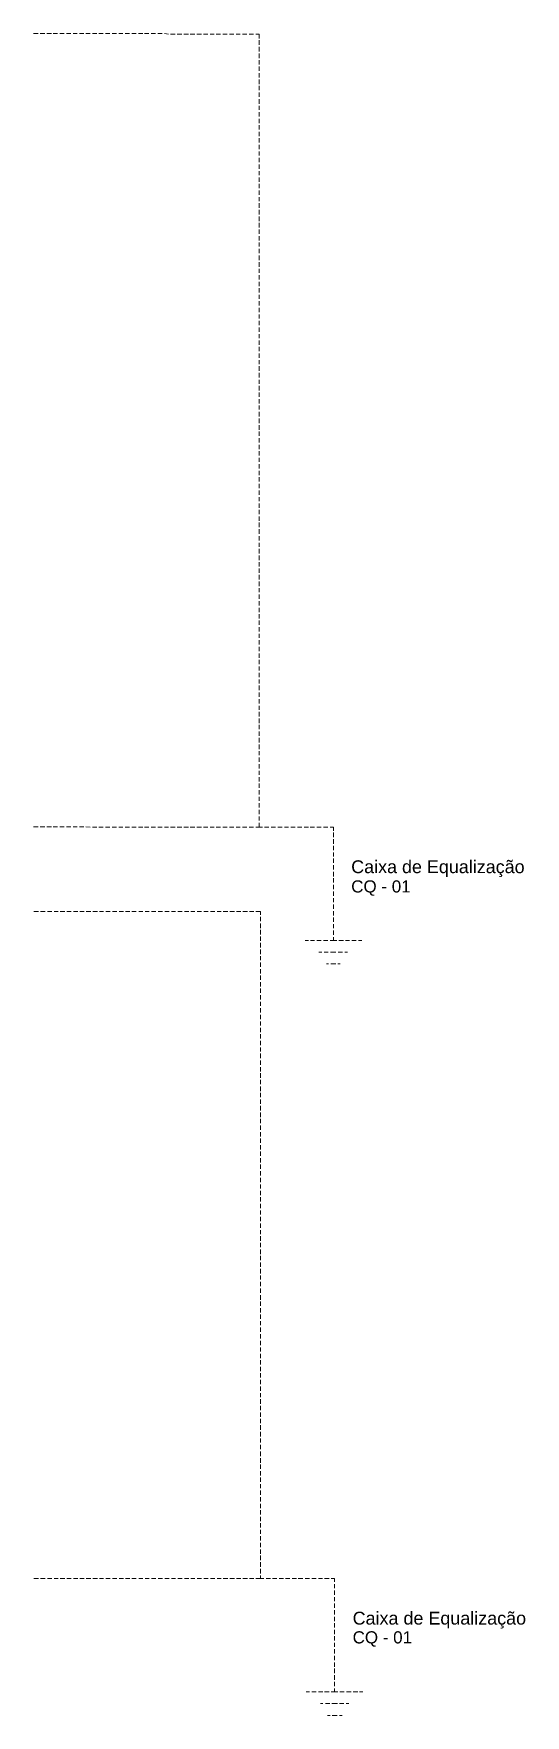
# Model space of a CAD drawing. Header units: millimetres. Extents: x 53 to 176, y -29 to 32.
# Drawn here: x 145.81 to 150.58, y 10.76 to 27.1 of the extents above; entities that cross this region are included whole.
import ezdxf

# ---------------------------------------------------------------- set-up
doc = ezdxf.new("R2010")
doc.units = ezdxf.units.MM
doc.layers.add('13 - Diagrama unifilar', color=7, linetype='Continuous', lineweight=30)
doc.styles.add('Arial0', font='arial.ttf', dxfattribs={"height": 3.14658})

msp = doc.modelspace()

# ---------------------------------------------------------------- texts
at = {"layer": '13 - Diagrama unifilar', "color": 7, "true_color": 0x000007, "style": 'Arial0'}
for s, height, p in [('Caixa de Equalização', 0.12466, (148.893, 18.947)), ('CQ - 01', 0.1181, (148.893, 18.759)), ('Caixa de Equalização', 0.12468, (148.907, 11.645)), ('CQ - 01', 0.118, (148.907, 11.462))]:
    msp.add_text(s, height=height, dxfattribs=at).set_placement(p)

# ---------------------------------------------------------------- linework, layer by layer
at = {"layer": '13 - Diagrama unifilar', "color": 6, "linetype": 'Continuous', "lineweight": 9, "true_color": 0x000006}
for points in [[(145.854, 27.105), (145.809, 27.105), (145.809, 27.105)], [(145.918, 27.105), (145.873, 27.105), (145.873, 27.105)], [(145.982, 27.105), (145.938, 27.105), (145.938, 27.105)], [(146.041, 27.105), (145.999, 27.105), (145.999, 27.105)], [(146.105, 27.105), (146.063, 27.105), (146.063, 27.105)], [(146.169, 27.105), (146.128, 27.105), (146.128, 27.105)], [(146.231, 27.105), (146.192, 27.105), (146.192, 27.105)], [(146.295, 27.105), (146.253, 27.105), (146.253, 27.105)], [(146.359, 27.105), (146.317, 27.105), (146.317, 27.105)], [(146.424, 27.105), (146.382, 27.105), (146.382, 27.105)], [(146.485, 27.105), (146.443, 27.105), (146.443, 27.105)], [(146.549, 27.105), (146.507, 27.105), (146.507, 27.105)], [(146.614, 27.105), (146.572, 27.105), (146.572, 27.105)], [(146.675, 27.105), (146.636, 27.105), (146.636, 27.105)], [(146.739, 27.105), (146.697, 27.105), (146.697, 27.105)], [(146.804, 27.105), (146.762, 27.105), (146.762, 27.105)], [(146.868, 27.105), (146.826, 27.105), (146.826, 27.105)], [(146.929, 27.105), (146.885, 27.105), (146.885, 27.105)], [(146.994, 27.105), (146.949, 27.105), (146.949, 27.105)], [(147.058, 27.105), (147.016, 27.105), (147.016, 27.105)], [(147.119, 27.099), (147.08, 27.105), (147.08, 27.105)], [(147.183, 27.099), (147.139, 27.099), (147.139, 27.099)], [(147.248, 27.099), (147.203, 27.099), (147.203, 27.099)], [(147.312, 27.099), (147.267, 27.099), (147.267, 27.099)], [(147.373, 27.099), (147.329, 27.099), (147.329, 27.099)], [(147.438, 27.099), (147.393, 27.099), (147.393, 27.099)], [(147.502, 27.099), (147.457, 27.099), (147.457, 27.099)], [(147.561, 27.099), (147.522, 27.099), (147.522, 27.099)], [(147.625, 27.099), (147.583, 27.099), (147.583, 27.099)], [(147.689, 27.099), (147.647, 27.099), (147.647, 27.099)], [(147.753, 27.099), (147.711, 27.099), (147.711, 27.099)], [(147.815, 27.099), (147.776, 27.099), (147.776, 27.099)], [(147.879, 27.099), (147.837, 27.099), (147.837, 27.099)], [(147.943, 27.099), (147.901, 27.099), (147.901, 27.099)], [(147.999, 27.057), (147.999, 27.099), (147.966, 27.099)], [(147.999, 26.996), (147.999, 27.041), (147.999, 27.041)], [(147.999, 26.932), (147.999, 26.976), (147.999, 26.976)], [(147.999, 26.867), (147.999, 26.912), (147.999, 26.912)], [(147.999, 26.806), (147.999, 26.848), (147.999, 26.848)], [(147.999, 26.742), (147.999, 26.786), (147.999, 26.786)], [(147.999, 26.678), (147.999, 26.722), (147.999, 26.722)], [(147.999, 26.613), (147.999, 26.658), (147.999, 26.658)], [(147.999, 26.555), (147.999, 26.597), (147.999, 26.597)], [(147.999, 26.49), (147.999, 26.532), (147.999, 26.532)], [(147.999, 26.423), (147.999, 26.468), (147.999, 26.468)], [(147.999, 26.365), (147.999, 26.404), (147.999, 26.404)], [(147.999, 26.3), (147.999, 26.342), (147.999, 26.342)], [(147.999, 26.236), (147.999, 26.278), (147.999, 26.278)], [(147.999, 26.172), (147.999, 26.214), (147.999, 26.214)], [(147.999, 26.11), (147.999, 26.152), (147.999, 26.152)], [(147.999, 26.046), (147.999, 26.088), (147.999, 26.088)], [(147.999, 25.982), (147.999, 26.024), (147.999, 26.024)], [(147.999, 25.92), (147.999, 25.96), (147.999, 25.96)], [(147.999, 25.856), (147.999, 25.898), (147.999, 25.898)], [(147.999, 25.792), (147.999, 25.834), (147.999, 25.834)], [(147.999, 25.728), (147.999, 25.77), (147.999, 25.77)], [(147.999, 25.666), (147.999, 25.708), (147.999, 25.708)], [(147.999, 25.602), (147.999, 25.644), (147.999, 25.644)], [(147.999, 25.538), (147.999, 25.58), (147.999, 25.58)], [(147.999, 25.476), (147.999, 25.515), (147.999, 25.515)], [(147.999, 25.412), (147.999, 25.457), (147.999, 25.457)], [(147.999, 25.348), (147.999, 25.393), (147.999, 25.393)], [(147.999, 25.284), (147.999, 25.328), (147.999, 25.328)], [(147.999, 25.222), (147.999, 25.267), (147.999, 25.267)], [(147.999, 25.158), (147.999, 25.203), (147.999, 25.203)], [(147.999, 25.094), (147.999, 25.138), (147.999, 25.138)], [(147.999, 25.035), (147.999, 25.074), (147.999, 25.074)], [(147.999, 24.971), (147.999, 25.013), (147.999, 25.013)], [(147.999, 24.904), (147.999, 24.948), (147.999, 24.948)], [(147.999, 24.839), (147.999, 24.884), (147.999, 24.884)], [(147.999, 24.781), (147.999, 24.82), (147.999, 24.82)], [(147.999, 24.716), (147.999, 24.758), (147.999, 24.758)], [(147.999, 24.652), (147.999, 24.694), (147.999, 24.694)], [(147.999, 24.591), (147.999, 24.63), (147.999, 24.63)], [(147.999, 24.527), (147.999, 24.568), (147.999, 24.568)], [(147.999, 24.462), (147.999, 24.504), (147.999, 24.504)], [(147.999, 24.398), (147.999, 24.44), (147.999, 24.44)], [(147.999, 24.337), (147.999, 24.376), (147.999, 24.376)], [(147.999, 24.272), (147.999, 24.314), (147.999, 24.314)], [(147.999, 24.208), (147.999, 24.25), (147.999, 24.25)], [(147.999, 24.147), (147.999, 24.186), (147.999, 24.186)], [(147.999, 24.082), (147.999, 24.124), (147.999, 24.124)], [(147.999, 24.018), (147.999, 24.06), (147.999, 24.06)], [(147.999, 23.954), (147.999, 23.996), (147.999, 23.996)], [(147.999, 23.892), (147.999, 23.931), (147.999, 23.931)], [(147.999, 23.828), (147.999, 23.873), (147.999, 23.873)], [(147.999, 23.764), (147.999, 23.809), (147.999, 23.809)], [(147.999, 23.702), (147.999, 23.742), (147.999, 23.742)], [(147.999, 23.638), (147.999, 23.683), (147.999, 23.683)], [(147.999, 23.574), (147.999, 23.619), (147.999, 23.619)], [(147.999, 23.51), (147.999, 23.554), (147.999, 23.554)], [(147.999, 23.451), (147.999, 23.49), (147.999, 23.49)], [(147.999, 23.384), (147.999, 23.429), (147.999, 23.429)], [(147.999, 23.32), (147.999, 23.364), (147.999, 23.364)], [(147.999, 23.255), (147.999, 23.3), (147.999, 23.3)], [(147.999, 23.197), (147.999, 23.239), (147.999, 23.239)], [(147.999, 23.133), (147.999, 23.174), (147.999, 23.174)], [(147.999, 23.068), (147.999, 23.11), (147.999, 23.11)], [(147.999, 23.007), (147.999, 23.046), (147.999, 23.046)], [(147.999, 22.943), (147.999, 22.984), (147.999, 22.984)], [(147.999, 22.878), (147.999, 22.92), (147.999, 22.92)], [(147.999, 22.814), (147.999, 22.856), (147.999, 22.856)], [(147.999, 22.753), (147.999, 22.795), (147.999, 22.795)], [(147.999, 22.688), (147.999, 22.73), (147.999, 22.73)], [(147.999, 22.624), (147.999, 22.666), (147.999, 22.666)], [(147.999, 22.563), (147.999, 22.602), (147.999, 22.602)], [(147.999, 22.498), (147.999, 22.54), (147.999, 22.54)], [(147.999, 22.434), (147.999, 22.476), (147.999, 22.476)], [(147.999, 22.37), (147.999, 22.412), (147.999, 22.412)], [(147.999, 22.308), (147.999, 22.353), (147.999, 22.353)], [(147.999, 22.244), (147.999, 22.289), (147.999, 22.289)], [(147.999, 22.18), (147.999, 22.222), (147.999, 22.222)], [(147.999, 22.119), (147.999, 22.158), (147.999, 22.158)], [(147.999, 22.054), (147.999, 22.099), (147.999, 22.099)], [(147.999, 21.99), (147.999, 22.035), (147.999, 22.035)], [(147.999, 21.926), (147.999, 21.97), (147.999, 21.97)], [(147.999, 21.864), (147.999, 21.909), (147.999, 21.909)], [(147.999, 21.8), (147.999, 21.845), (147.999, 21.845)], [(147.999, 21.736), (147.999, 21.78), (147.999, 21.78)], [(147.999, 21.677), (147.999, 21.716), (147.999, 21.716)], [(147.999, 21.613), (147.999, 21.655), (147.999, 21.655)], [(147.999, 21.549), (147.999, 21.591), (147.999, 21.591)], [(147.999, 21.484), (147.999, 21.526), (147.999, 21.526)], [(147.999, 21.423), (147.999, 21.465), (147.999, 21.465)], [(147.999, 21.359), (147.999, 21.401), (147.999, 21.401)], [(147.999, 21.294), (147.999, 21.336), (147.999, 21.336)], [(147.999, 21.233), (147.999, 21.272), (147.999, 21.272)], [(147.999, 21.169), (147.999, 21.211), (147.999, 21.211)], [(147.999, 21.104), (147.999, 21.146), (147.999, 21.146)], [(147.999, 21.04), (147.999, 21.082), (147.999, 21.082)], [(147.999, 20.979), (147.999, 21.021), (147.999, 21.021)], [(147.999, 20.915), (147.999, 20.956), (147.999, 20.956)], [(147.999, 20.85), (147.999, 20.892), (147.999, 20.892)], [(147.999, 20.789), (147.999, 20.828), (147.999, 20.828)], [(147.999, 20.725), (147.999, 20.769), (147.999, 20.769)], [(147.999, 20.66), (147.999, 20.702), (147.999, 20.702)], [(147.999, 20.596), (147.999, 20.638), (147.999, 20.638)], [(147.999, 20.535), (147.999, 20.574), (147.999, 20.574)], [(147.999, 20.47), (147.999, 20.515), (147.999, 20.515)], [(147.999, 20.406), (147.999, 20.451), (147.999, 20.451)], [(147.999, 20.345), (147.999, 20.387), (147.999, 20.387)], [(147.999, 20.28), (147.999, 20.325), (147.999, 20.325)], [(147.999, 20.216), (147.999, 20.261), (147.999, 20.261)], [(147.999, 20.152), (147.999, 20.197), (147.999, 20.197)], [(147.999, 20.093), (147.999, 20.132), (147.999, 20.132)], [(147.999, 20.029), (147.999, 20.071), (147.999, 20.071)], [(147.999, 19.965), (147.999, 20.007), (147.999, 20.007)], [(147.999, 19.903), (147.999, 19.942), (147.999, 19.942)], [(147.999, 19.839), (147.999, 19.881), (147.999, 19.881)], [(147.999, 19.775), (147.999, 19.817), (147.999, 19.817)], [(147.999, 19.71), (147.999, 19.752), (147.999, 19.752)], [(147.999, 19.649), (147.999, 19.688), (147.999, 19.688)], [(147.999, 19.585), (147.999, 19.627), (147.999, 19.627)], [(147.999, 19.521), (147.999, 19.562), (147.999, 19.562)], [(147.999, 19.459), (147.999, 19.498), (147.999, 19.498)], [(145.809, 19.398), (145.854, 19.398), (145.854, 19.398)], [(145.873, 19.398), (145.918, 19.398), (145.918, 19.398)], [(145.938, 19.398), (145.982, 19.398), (145.982, 19.398)], [(145.999, 19.398), (146.041, 19.398), (146.041, 19.398)], [(146.063, 19.398), (146.105, 19.398), (146.105, 19.398)], [(146.128, 19.398), (146.169, 19.398), (146.169, 19.398)], [(146.192, 19.398), (146.231, 19.398), (146.231, 19.398)], [(146.253, 19.398), (146.295, 19.398), (146.295, 19.398)], [(146.317, 19.398), (146.359, 19.395), (146.359, 19.395)], [(146.382, 19.395), (146.424, 19.395), (146.424, 19.395)], [(146.443, 19.395), (146.485, 19.395), (146.485, 19.395)], [(146.507, 19.395), (146.549, 19.395), (146.549, 19.395)], [(146.572, 19.395), (146.614, 19.395), (146.614, 19.395)], [(146.636, 19.395), (146.675, 19.395), (146.675, 19.395)], [(146.697, 19.395), (146.739, 19.395), (146.739, 19.395)], [(146.762, 19.395), (146.804, 19.395), (146.804, 19.395)], [(146.826, 19.395), (146.868, 19.395), (146.868, 19.395)], [(146.885, 19.395), (146.929, 19.395), (146.929, 19.395)], [(146.949, 19.395), (146.994, 19.395), (146.994, 19.395)], [(147.016, 19.395), (147.058, 19.395), (147.058, 19.395)], [(147.08, 19.395), (147.119, 19.395), (147.119, 19.395)], [(147.139, 19.395), (147.183, 19.395), (147.183, 19.395)], [(147.203, 19.395), (147.248, 19.395), (147.248, 19.395)], [(147.267, 19.395), (147.312, 19.395), (147.312, 19.395)], [(147.329, 19.395), (147.373, 19.395), (147.373, 19.395)], [(147.393, 19.395), (147.438, 19.395), (147.438, 19.395)], [(147.457, 19.395), (147.502, 19.395), (147.502, 19.395)], [(147.522, 19.395), (147.561, 19.395), (147.561, 19.395)], [(147.583, 19.395), (147.625, 19.395), (147.625, 19.395)], [(147.647, 19.395), (147.689, 19.395), (147.689, 19.395)], [(147.711, 19.395), (147.753, 19.395), (147.753, 19.395)], [(147.776, 19.395), (147.815, 19.395), (147.815, 19.395)], [(147.837, 19.395), (147.879, 19.395), (147.879, 19.395)], [(147.901, 19.395), (147.943, 19.395), (147.943, 19.395)], [(147.966, 19.395), (147.999, 19.395), (147.999, 19.395)], [(147.999, 19.395), (147.999, 19.437), (147.999, 19.437)], [(147.999, 19.395), (148.033, 19.395), (148.033, 19.395)], [(148.052, 19.395), (148.094, 19.395), (148.094, 19.395)], [(148.117, 19.395), (148.158, 19.395), (148.158, 19.395)], [(148.181, 19.395), (148.223, 19.395), (148.223, 19.395)], [(148.245, 19.395), (148.284, 19.395), (148.284, 19.395)], [(148.306, 19.395), (148.348, 19.395), (148.348, 19.395)], [(148.371, 19.395), (148.413, 19.395), (148.413, 19.395)], [(148.435, 19.395), (148.477, 19.395), (148.477, 19.395)], [(148.494, 19.395), (148.538, 19.395), (148.538, 19.395)], [(148.558, 19.395), (148.603, 19.395), (148.603, 19.395)], [(148.625, 19.395), (148.667, 19.395), (148.667, 19.395)], [(148.689, 19.395), (148.72, 19.395), (148.72, 19.359)], [(148.72, 19.342), (148.72, 19.297), (148.72, 19.297)], [(148.72, 19.277), (148.72, 19.233), (148.72, 19.233)], [(148.72, 19.213), (148.72, 19.169), (148.72, 19.169)], [(148.72, 19.149), (148.72, 19.11), (148.72, 19.11)], [(148.72, 19.088), (148.72, 19.046), (148.72, 19.046)], [(148.72, 19.023), (148.72, 18.981), (148.72, 18.981)], [(148.72, 18.959), (148.72, 18.914), (148.72, 18.914)], [(148.72, 18.898), (148.72, 18.856), (148.72, 18.856)], [(148.72, 18.833), (148.72, 18.791), (148.72, 18.791)], [(148.72, 18.769), (148.72, 18.727), (148.72, 18.727)], [(148.72, 18.705), (148.72, 18.666), (148.72, 18.666)], [(148.72, 18.643), (148.72, 18.601), (148.72, 18.601)], [(145.857, 18.574), (145.812, 18.574), (145.812, 18.574)], [(145.921, 18.574), (145.876, 18.574), (145.876, 18.574)], [(145.985, 18.574), (145.943, 18.574), (145.943, 18.574)], [(146.047, 18.574), (146.007, 18.574), (146.007, 18.574)], [(146.111, 18.574), (146.066, 18.574), (146.066, 18.574)], [(146.175, 18.574), (146.13, 18.574), (146.13, 18.574)], [(146.239, 18.574), (146.195, 18.574), (146.195, 18.574)], [(146.301, 18.574), (146.256, 18.574), (146.256, 18.574)], [(146.365, 18.574), (146.32, 18.574), (146.32, 18.574)], [(146.429, 18.574), (146.385, 18.574), (146.385, 18.574)], [(146.488, 18.574), (146.449, 18.574), (146.449, 18.574)], [(146.552, 18.574), (146.51, 18.574), (146.51, 18.574)], [(146.616, 18.574), (146.575, 18.574), (146.575, 18.574)], [(146.681, 18.574), (146.639, 18.574), (146.639, 18.574)], [(146.742, 18.574), (146.7, 18.574), (146.7, 18.574)], [(146.806, 18.574), (146.764, 18.574), (146.764, 18.574)], [(146.871, 18.574), (146.829, 18.574), (146.829, 18.574)], [(146.932, 18.574), (146.893, 18.574), (146.893, 18.574)], [(146.996, 18.574), (146.954, 18.574), (146.954, 18.574)], [(147.061, 18.574), (147.019, 18.574), (147.019, 18.574)], [(147.125, 18.574), (147.083, 18.574), (147.083, 18.574)], [(147.186, 18.574), (147.147, 18.574), (147.147, 18.574)], [(147.251, 18.574), (147.209, 18.574), (147.209, 18.574)], [(147.315, 18.574), (147.273, 18.574), (147.273, 18.574)], [(147.376, 18.574), (147.337, 18.574), (147.337, 18.574)], [(147.44, 18.574), (147.396, 18.574), (147.396, 18.574)], [(147.505, 18.574), (147.463, 18.574), (147.463, 18.574)], [(147.569, 18.574), (147.527, 18.574), (147.527, 18.574)], [(147.63, 18.574), (147.591, 18.574), (147.591, 18.574)], [(147.695, 18.574), (147.65, 18.574), (147.65, 18.574)], [(147.759, 18.574), (147.714, 18.574), (147.714, 18.574)], [(147.82, 18.574), (147.779, 18.574), (147.779, 18.574)], [(147.885, 18.574), (147.84, 18.574), (147.84, 18.574)], [(147.949, 18.574), (147.904, 18.574), (147.904, 18.574)], [(148.013, 18.543), (148.013, 18.574), (147.968, 18.574)], [(148.013, 18.479), (148.013, 18.523), (148.013, 18.523)], [(148.72, 18.579), (148.72, 18.537), (148.72, 18.537)], [(148.72, 18.515), (148.72, 18.473), (148.72, 18.473)], [(148.013, 18.414), (148.013, 18.459), (148.013, 18.459)], [(148.013, 18.35), (148.013, 18.395), (148.013, 18.395)], [(148.013, 18.289), (148.013, 18.333), (148.013, 18.333)], [(148.72, 18.451), (148.72, 18.412), (148.72, 18.412)], [(148.72, 18.389), (148.72, 18.347), (148.72, 18.347)], [(148.72, 18.325), (148.72, 18.294), (148.72, 18.294)], [(148.013, 18.224), (148.013, 18.269), (148.013, 18.269)], [(148.013, 18.16), (148.013, 18.205), (148.013, 18.205)], [(148.013, 18.101), (148.013, 18.141), (148.013, 18.141)], [(148.477, 18.294), (148.446, 18.294), (148.446, 18.294)], [(148.538, 18.294), (148.499, 18.294), (148.499, 18.294)], [(148.603, 18.294), (148.558, 18.294), (148.558, 18.294)], [(148.608, 18.18), (148.58, 18.18), (148.58, 18.18)], [(148.667, 18.294), (148.625, 18.294), (148.625, 18.294)], [(148.67, 18.18), (148.631, 18.18), (148.631, 18.18)], [(148.753, 18.294), (148.72, 18.294), (148.689, 18.294)], [(148.745, 18.18), (148.72, 18.18), (148.692, 18.18)], [(148.809, 18.18), (148.767, 18.18), (148.767, 18.18)], [(148.818, 18.294), (148.773, 18.294), (148.773, 18.294)], [(148.857, 18.18), (148.832, 18.18), (148.832, 18.18)], [(148.876, 18.294), (148.837, 18.294), (148.837, 18.294)], [(148.941, 18.294), (148.899, 18.294), (148.899, 18.294)], [(148.996, 18.294), (148.963, 18.294), (148.963, 18.294)], [(148.013, 18.037), (148.013, 18.079), (148.013, 18.079)], [(148.013, 17.973), (148.013, 18.015), (148.013, 18.015)], [(148.672, 18.065), (148.653, 18.065), (148.653, 18.065)], [(148.745, 18.065), (148.72, 18.065), (148.695, 18.065)], [(148.787, 18.065), (148.762, 18.065), (148.762, 18.065)], [(148.013, 17.909), (148.013, 17.951), (148.013, 17.951)], [(148.013, 17.847), (148.013, 17.889), (148.013, 17.889)], [(148.013, 17.783), (148.013, 17.825), (148.013, 17.825)], [(148.013, 17.719), (148.013, 17.761), (148.013, 17.761)], [(148.013, 17.657), (148.013, 17.696), (148.013, 17.696)], [(148.013, 17.593), (148.013, 17.635), (148.013, 17.635)], [(148.013, 17.529), (148.013, 17.571), (148.013, 17.571)], [(148.013, 17.465), (148.013, 17.506), (148.013, 17.506)], [(148.013, 17.403), (148.013, 17.445), (148.013, 17.445)], [(148.013, 17.339), (148.013, 17.381), (148.013, 17.381)], [(148.013, 17.275), (148.013, 17.316), (148.013, 17.316)], [(148.013, 17.213), (148.013, 17.252), (148.013, 17.252)], [(148.013, 17.149), (148.013, 17.194), (148.013, 17.194)], [(148.013, 17.085), (148.013, 17.126), (148.013, 17.126)], [(148.013, 17.02), (148.013, 17.062), (148.013, 17.062)], [(148.013, 16.959), (148.013, 17.004), (148.013, 17.004)], [(148.013, 16.895), (148.013, 16.939), (148.013, 16.939)], [(148.013, 16.83), (148.013, 16.875), (148.013, 16.875)], [(148.013, 16.769), (148.013, 16.811), (148.013, 16.811)], [(148.013, 16.705), (148.013, 16.749), (148.013, 16.749)], [(148.013, 16.64), (148.013, 16.685), (148.013, 16.685)], [(148.013, 16.576), (148.013, 16.621), (148.013, 16.621)], [(148.013, 16.518), (148.013, 16.559), (148.013, 16.559)], [(148.013, 16.453), (148.013, 16.495), (148.013, 16.495)], [(148.013, 16.389), (148.013, 16.431), (148.013, 16.431)], [(148.013, 16.328), (148.013, 16.367), (148.013, 16.367)], [(148.013, 16.263), (148.013, 16.305), (148.013, 16.305)], [(148.013, 16.199), (148.013, 16.241), (148.013, 16.241)], [(148.013, 16.135), (148.013, 16.177), (148.013, 16.177)], [(148.013, 16.073), (148.013, 16.115), (148.013, 16.115)], [(148.013, 16.009), (148.013, 16.051), (148.013, 16.051)], [(148.013, 15.945), (148.013, 15.987), (148.013, 15.987)], [(148.013, 15.883), (148.013, 15.922), (148.013, 15.922)], [(148.013, 15.819), (148.013, 15.861), (148.013, 15.861)], [(148.013, 15.755), (148.013, 15.797), (148.013, 15.797)], [(148.013, 15.691), (148.013, 15.733), (148.013, 15.733)], [(148.013, 15.629), (148.013, 15.668), (148.013, 15.668)], [(148.013, 15.565), (148.013, 15.607), (148.013, 15.607)], [(148.013, 15.501), (148.013, 15.543), (148.013, 15.543)], [(148.013, 15.439), (148.013, 15.478), (148.013, 15.478)], [(148.013, 15.375), (148.013, 15.42), (148.013, 15.42)], [(148.013, 15.311), (148.013, 15.355), (148.013, 15.355)], [(148.013, 15.246), (148.013, 15.291), (148.013, 15.291)], [(148.013, 15.185), (148.013, 15.227), (148.013, 15.227)], [(148.013, 15.121), (148.013, 15.165), (148.013, 15.165)], [(148.013, 15.056), (148.013, 15.101), (148.013, 15.101)], [(148.013, 14.998), (148.013, 15.037), (148.013, 15.037)], [(148.013, 14.934), (148.013, 14.975), (148.013, 14.975)], [(148.013, 14.869), (148.013, 14.911), (148.013, 14.911)], [(148.013, 14.802), (148.013, 14.847), (148.013, 14.847)], [(148.013, 14.744), (148.013, 14.783), (148.013, 14.783)], [(148.013, 14.679), (148.013, 14.721), (148.013, 14.721)], [(148.013, 14.615), (148.013, 14.657), (148.013, 14.657)], [(148.013, 14.554), (148.013, 14.593), (148.013, 14.593)], [(148.013, 14.489), (148.013, 14.531), (148.013, 14.531)], [(148.013, 14.425), (148.013, 14.467), (148.013, 14.467)], [(148.013, 14.361), (148.013, 14.403), (148.013, 14.403)], [(148.013, 14.299), (148.013, 14.339), (148.013, 14.339)], [(148.013, 14.235), (148.013, 14.277), (148.013, 14.277)], [(148.013, 14.171), (148.013, 14.213), (148.013, 14.213)], [(148.013, 14.107), (148.013, 14.149), (148.013, 14.149)], [(148.013, 14.045), (148.013, 14.087), (148.013, 14.087)], [(148.013, 13.981), (148.013, 14.023), (148.013, 14.023)], [(148.013, 13.917), (148.013, 13.959), (148.013, 13.959)], [(148.013, 13.855), (148.013, 13.894), (148.013, 13.894)], [(148.013, 13.791), (148.013, 13.836), (148.013, 13.836)], [(148.013, 13.727), (148.013, 13.771), (148.013, 13.771)], [(148.013, 13.663), (148.013, 13.707), (148.013, 13.707)], [(148.013, 13.601), (148.013, 13.646), (148.013, 13.646)], [(148.013, 13.537), (148.013, 13.582), (148.013, 13.582)], [(148.013, 13.473), (148.013, 13.517), (148.013, 13.517)], [(148.013, 13.414), (148.013, 13.453), (148.013, 13.453)], [(148.013, 13.35), (148.013, 13.392), (148.013, 13.392)], [(148.013, 13.283), (148.013, 13.327), (148.013, 13.327)], [(148.013, 13.218), (148.013, 13.263), (148.013, 13.263)], [(148.013, 13.16), (148.013, 13.202), (148.013, 13.202)], [(148.013, 13.095), (148.013, 13.137), (148.013, 13.137)], [(148.013, 13.031), (148.013, 13.073), (148.013, 13.073)], [(148.013, 12.97), (148.013, 13.009), (148.013, 13.009)], [(148.013, 12.905), (148.013, 12.947), (148.013, 12.947)], [(148.013, 12.841), (148.013, 12.883), (148.013, 12.883)], [(148.013, 12.777), (148.013, 12.819), (148.013, 12.819)], [(148.013, 12.716), (148.013, 12.757), (148.013, 12.757)], [(148.013, 12.651), (148.013, 12.693), (148.013, 12.693)], [(148.013, 12.587), (148.013, 12.629), (148.013, 12.629)], [(148.013, 12.526), (148.013, 12.565), (148.013, 12.565)], [(148.013, 12.461), (148.013, 12.503), (148.013, 12.503)], [(148.013, 12.397), (148.013, 12.439), (148.013, 12.439)], [(148.013, 12.333), (148.013, 12.375), (148.013, 12.375)], [(148.013, 12.271), (148.013, 12.316), (148.013, 12.316)], [(148.013, 12.207), (148.013, 12.252), (148.013, 12.252)], [(148.013, 12.143), (148.013, 12.188), (148.013, 12.188)], [(148.013, 12.093), (148.013, 12.121), (148.013, 12.121)], [(145.812, 12.093), (145.857, 12.093), (145.857, 12.093)], [(145.876, 12.093), (145.921, 12.093), (145.921, 12.093)], [(145.943, 12.093), (145.985, 12.093), (145.985, 12.093)], [(146.007, 12.093), (146.047, 12.093), (146.047, 12.093)], [(146.066, 12.093), (146.111, 12.093), (146.111, 12.093)], [(146.13, 12.093), (146.175, 12.093), (146.175, 12.093)], [(146.195, 12.093), (146.239, 12.093), (146.239, 12.093)], [(146.256, 12.093), (146.301, 12.093), (146.301, 12.093)], [(146.32, 12.093), (146.365, 12.093), (146.365, 12.093)], [(146.385, 12.093), (146.429, 12.093), (146.429, 12.093)], [(146.449, 12.093), (146.488, 12.093), (146.488, 12.093)], [(146.51, 12.093), (146.552, 12.093), (146.552, 12.093)], [(146.575, 12.093), (146.616, 12.093), (146.616, 12.093)], [(146.639, 12.093), (146.681, 12.093), (146.681, 12.093)], [(146.7, 12.093), (146.742, 12.093), (146.742, 12.093)], [(146.764, 12.093), (146.806, 12.093), (146.806, 12.093)], [(146.829, 12.093), (146.871, 12.093), (146.871, 12.093)], [(146.893, 12.093), (146.932, 12.093), (146.932, 12.093)], [(146.954, 12.093), (146.996, 12.093), (146.996, 12.093)], [(147.019, 12.093), (147.061, 12.093), (147.061, 12.093)], [(147.083, 12.093), (147.125, 12.093), (147.125, 12.093)], [(147.147, 12.093), (147.186, 12.093), (147.186, 12.093)], [(147.209, 12.093), (147.251, 12.093), (147.251, 12.093)], [(147.273, 12.093), (147.315, 12.093), (147.315, 12.093)], [(147.337, 12.093), (147.376, 12.093), (147.376, 12.093)], [(147.396, 12.093), (147.44, 12.093), (147.44, 12.093)], [(147.463, 12.093), (147.505, 12.093), (147.505, 12.093)], [(147.527, 12.093), (147.569, 12.093), (147.569, 12.093)], [(147.591, 12.093), (147.63, 12.093), (147.63, 12.093)], [(147.65, 12.093), (147.695, 12.093), (147.695, 12.093)], [(147.714, 12.093), (147.759, 12.093), (147.759, 12.093)], [(147.779, 12.093), (147.82, 12.093), (147.82, 12.093)], [(147.84, 12.093), (147.885, 12.093), (147.885, 12.093)], [(147.904, 12.093), (147.949, 12.093), (147.949, 12.093)], [(147.968, 12.093), (148.013, 12.093), (148.013, 12.093)], [(148.013, 12.093), (148.044, 12.093), (148.044, 12.093)], [(148.066, 12.093), (148.108, 12.093), (148.108, 12.093)], [(148.13, 12.093), (148.17, 12.093), (148.17, 12.093)], [(148.192, 12.093), (148.234, 12.093), (148.234, 12.093)], [(148.256, 12.093), (148.298, 12.093), (148.298, 12.093)], [(148.32, 12.093), (148.362, 12.093), (148.362, 12.093)], [(148.379, 12.093), (148.424, 12.093), (148.424, 12.093)], [(148.446, 12.093), (148.488, 12.093), (148.488, 12.093)], [(148.51, 12.093), (148.552, 12.093), (148.552, 12.093)], [(148.575, 12.093), (148.614, 12.093), (148.614, 12.093)], [(148.633, 12.093), (148.678, 12.093), (148.678, 12.093)], [(148.698, 12.093), (148.731, 12.093), (148.731, 12.062)], [(148.731, 12.039), (148.731, 11.998), (148.731, 11.998)], [(148.731, 11.975), (148.731, 11.933), (148.731, 11.933)], [(148.731, 11.911), (148.731, 11.872), (148.731, 11.872)], [(148.731, 11.85), (148.731, 11.808), (148.731, 11.808)], [(148.731, 11.785), (148.731, 11.743), (148.731, 11.743)], [(148.731, 11.721), (148.731, 11.679), (148.731, 11.679)], [(148.731, 11.66), (148.731, 11.618), (148.731, 11.618)], [(148.731, 11.595), (148.731, 11.553), (148.731, 11.553)], [(148.731, 11.531), (148.731, 11.489), (148.731, 11.489)], [(148.731, 11.467), (148.731, 11.428), (148.731, 11.428)], [(148.731, 11.405), (148.731, 11.363), (148.731, 11.363)], [(148.731, 11.341), (148.731, 11.299), (148.731, 11.299)], [(148.731, 11.277), (148.731, 11.235), (148.731, 11.235)], [(148.731, 11.218), (148.731, 11.174), (148.731, 11.174)], [(148.731, 11.154), (148.731, 11.109), (148.731, 11.109)], [(148.488, 10.992), (148.455, 10.992), (148.455, 10.992)], [(148.552, 10.992), (148.51, 10.992), (148.51, 10.992)], [(148.617, 10.992), (148.575, 10.992), (148.575, 10.992)], [(148.678, 10.992), (148.633, 10.992), (148.633, 10.992)], [(148.762, 10.992), (148.731, 10.992), (148.698, 10.992)], [(148.731, 11.09), (148.731, 11.045), (148.731, 11.045)], [(148.731, 11.025), (148.731, 10.992), (148.731, 10.992)], [(148.826, 10.992), (148.784, 10.992), (148.784, 10.992)], [(148.893, 10.992), (148.848, 10.992), (148.848, 10.992)], [(148.957, 10.992), (148.913, 10.992), (148.913, 10.992)], [(149.005, 10.992), (148.974, 10.992), (148.974, 10.992)], [(148.619, 10.877), (148.594, 10.877), (148.594, 10.877)], [(148.684, 10.877), (148.642, 10.877), (148.642, 10.877)], [(148.759, 10.877), (148.731, 10.877), (148.706, 10.877)], [(148.82, 10.877), (148.781, 10.877), (148.781, 10.877)], [(148.871, 10.877), (148.843, 10.877), (148.843, 10.877)], [(148.689, 10.763), (148.664, 10.763), (148.664, 10.763)], [(148.756, 10.763), (148.731, 10.763), (148.709, 10.763)], [(148.804, 10.763), (148.779, 10.763), (148.779, 10.763)]]:
    msp.add_lwpolyline(points, dxfattribs=at)

msp.set_redraw_order([(e.dxf.handle, doc.entitydb.next_handle()) for e in msp.query("TEXT MTEXT ATTDEF DIMENSION ARC_DIMENSION")])  # texts and dimensions are drawn at this point

doc.saveas('drawing.dxf')
